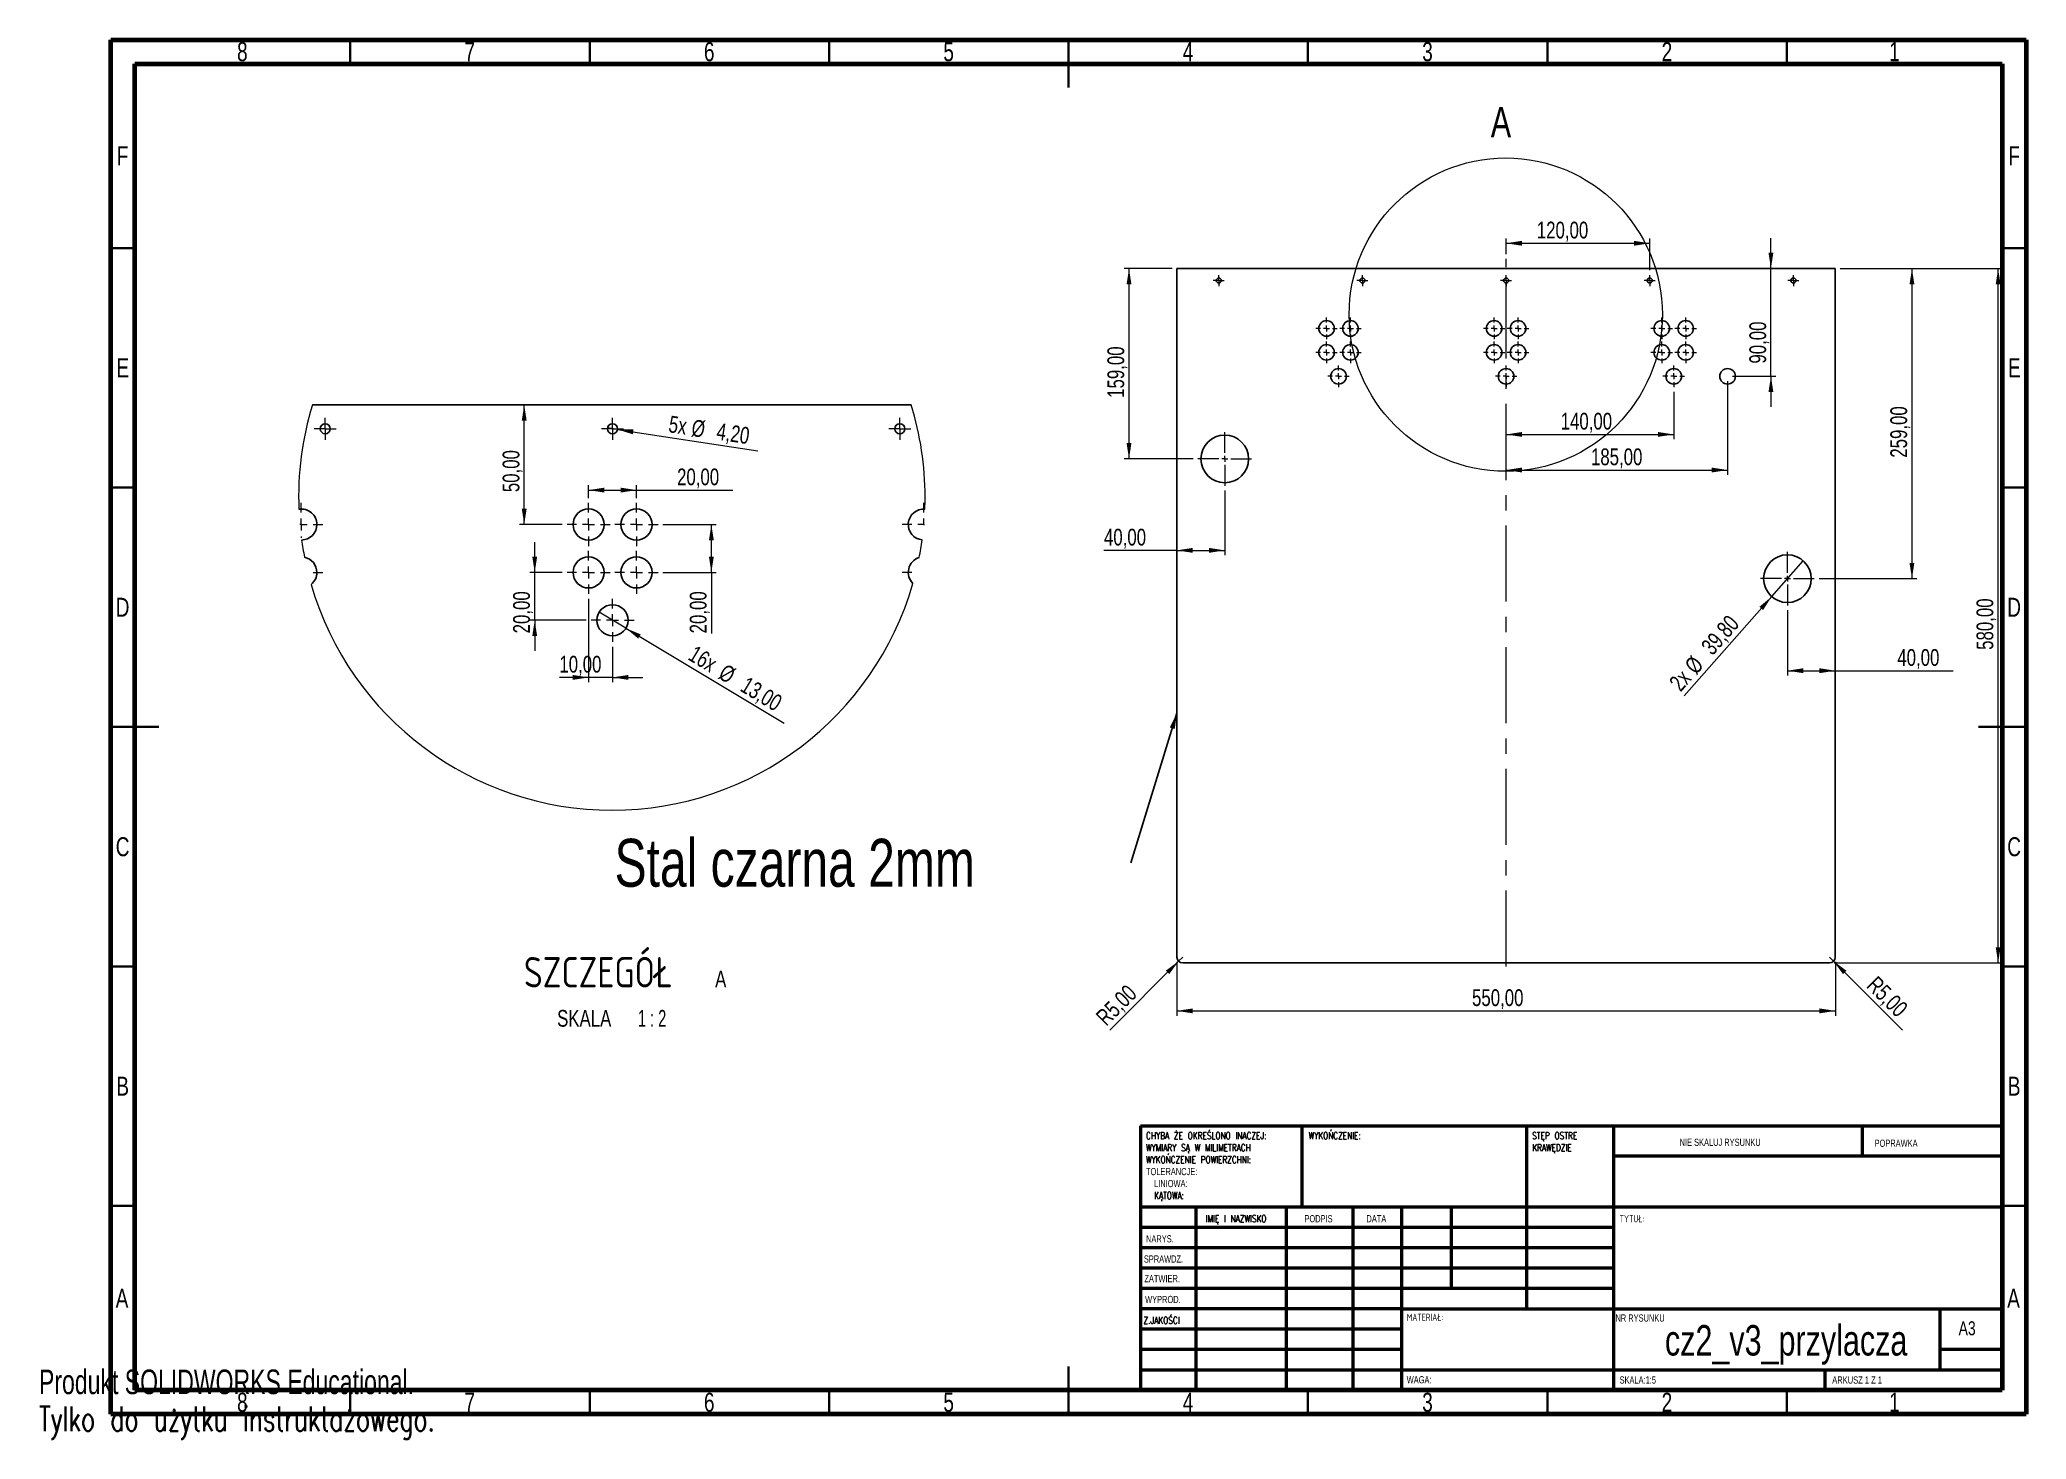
# Model space of a CAD drawing. Header units: millimetres. Extents: x 0 to 415, y 0 to 292.
import ezdxf

# ---------------------------------------------------------------- set-up
doc = ezdxf.new("R2010")
doc.units = ezdxf.units.MM
doc.linetypes.add('CENTERX2', pattern=[20.32, 12.7, -2.54, 2.54, -2.54])
doc.styles.add('SLDTEXTSTYLE0', font='TXT', dxfattribs={"width": 0.75})
doc.styles.add('SLDTEXTSTYLE1', font='TXT', dxfattribs={"width": 0.75, "bigfont": 'bigfont'})
doc.styles.add('SLDTEXTSTYLE2', font='TXT', dxfattribs={"width": 0.6875})
doc.styles.add('SLDTEXTSTYLE3', font='TXT', dxfattribs={"width": 0.65})
doc.styles.add('SLDTEXTSTYLE4', font='TXT', dxfattribs={"width": 0.7})
doc.styles.add('SLDTEXTSTYLE5', font='TXT', dxfattribs={"width": 0.7, "bigfont": 'bigfont'})
doc.dimstyles.new('SLDDIMSTYLE0', dxfattribs={"dimtxt": 3.5, "dimasz": 3.302, "dimexe": 0, "dimexo": 0.0625, "dimgap": 0.875, "dimtad": 1, "dimlfac": 4, "dimrnd": 1e-09, "dimzin": 12, "dimdsep": 46, "dimtxsty": 'SLDTEXTSTYLE0', "dimsah": 1, "dimcen": 0.09, "dimadec": 0, "dimazin": 3, "dimtfac": 1, "dimtofl": 0, "dimtmove": 0, "dimatfit": 3, "dimfxl": 1, "dimfrac": 2, "dimtolj": 1, "dimtzin": 12, "dimarcsym": 0})
doc.dimstyles.new('SLDDIMSTYLE1', dxfattribs={"dimtxt": 3.5, "dimasz": 3.302, "dimexe": 0, "dimexo": 0.0625, "dimgap": 0.875, "dimtad": 1, "dimlfac": 4, "dimrnd": 1e-09, "dimzin": 12, "dimdsep": 46, "dimtxsty": 'SLDTEXTSTYLE0', "dimsah": 1, "dimcen": 0, "dimadec": 0, "dimazin": 3, "dimtfac": 1, "dimtofl": 0, "dimtmove": 0, "dimatfit": 3, "dimfxl": 1, "dimfrac": 2, "dimtolj": 1, "dimtzin": 12, "dimarcsym": 0})
doc.dimstyles.new('SLDDIMSTYLE2', dxfattribs={"dimtxt": 3.5, "dimasz": 3.302, "dimexe": 0, "dimexo": 0.0625, "dimgap": 0.875, "dimtad": 1, "dimlfac": 4, "dimrnd": 1e-09, "dimzin": 12, "dimdsep": 46, "dimtxsty": 'SLDTEXTSTYLE0', "dimblk1": 'NONE', "dimsah": 1, "dimcen": 0, "dimadec": 0, "dimazin": 3, "dimtfac": 1, "dimtmove": 0, "dimatfit": 3, "dimldrblk": 'NONE', "dimfxl": 1, "dimfrac": 2, "dimtolj": 1, "dimtzin": 12, "dimarcsym": 0})
doc.dimstyles.new('SLDDIMSTYLE3', dxfattribs={"dimtxt": 3.5, "dimasz": 3.302, "dimexe": 0, "dimexo": 0.0625, "dimgap": 0.875, "dimtad": 1, "dimlfac": 4, "dimrnd": 1e-09, "dimzin": 12, "dimdsep": 46, "dimtxsty": 'SLDTEXTSTYLE0', "dimsah": 1, "dimcen": 0.09, "dimadec": 0, "dimazin": 3, "dimtfac": 1, "dimtmove": 0, "dimatfit": 0, "dimfxl": 1, "dimfrac": 2, "dimtolj": 1, "dimtzin": 12, "dimarcsym": 0})
doc.dimstyles.new('SLDDIMSTYLE4', dxfattribs={"dimtxt": 0.18, "dimasz": 3.302, "dimexe": 0, "dimexo": 0.0625, "dimgap": 0, "dimtad": 0, "dimtih": 1, "dimtoh": 1, "dimdec": 0, "dimrnd": 1e-09, "dimzin": 0, "dimdsep": 46, "dimtxsty": 'Standard', "dimsah": 1, "dimcen": 0.09, "dimadec": 0, "dimazin": 0, "dimtfac": 3.302, "dimtdec": 0, "dimtofl": 0, "dimtmove": 0, "dimatfit": 3, "dimfxl": 1, "dimfrac": 2, "dimtolj": 1, "dimtzin": 0, "dimarcsym": 0})
doc.dimstyles.new('SLDDIMSTYLE5', dxfattribs={"dimtxt": 3.5, "dimasz": 3.302, "dimexe": 0, "dimexo": 0.0625, "dimgap": 0.875, "dimtad": 1, "dimlfac": 2, "dimrnd": 1e-09, "dimzin": 12, "dimdsep": 46, "dimtxsty": 'SLDTEXTSTYLE0', "dimsah": 1, "dimcen": 0.09, "dimadec": 0, "dimazin": 3, "dimtfac": 1, "dimtofl": 0, "dimtmove": 0, "dimatfit": 3, "dimfxl": 1, "dimfrac": 2, "dimtolj": 1, "dimtzin": 12, "dimarcsym": 0})
doc.dimstyles.new('SLDDIMSTYLE6', dxfattribs={"dimtxt": 3.5, "dimasz": 3.302, "dimexe": 0, "dimexo": 0.0625, "dimgap": 0.875, "dimtad": 1, "dimlfac": 2, "dimrnd": 1e-09, "dimzin": 12, "dimdsep": 46, "dimtxsty": 'SLDTEXTSTYLE0', "dimsah": 1, "dimcen": 0.09, "dimadec": 0, "dimazin": 3, "dimtfac": 1, "dimtmove": 0, "dimatfit": 0, "dimfxl": 1, "dimfrac": 2, "dimtolj": 1, "dimtzin": 12, "dimarcsym": 0})
doc.dimstyles.new('SLDDIMSTYLE7', dxfattribs={"dimtxt": 3.5, "dimasz": 3.302, "dimexe": 0, "dimexo": 0.0625, "dimgap": 0.875, "dimtad": 1, "dimlfac": 2, "dimrnd": 1e-09, "dimzin": 12, "dimdsep": 46, "dimtxsty": 'SLDTEXTSTYLE0', "dimblk1": 'NONE', "dimsah": 1, "dimcen": 0, "dimadec": 0, "dimazin": 3, "dimtfac": 1, "dimtmove": 0, "dimatfit": 3, "dimldrblk": 'NONE', "dimfxl": 1, "dimfrac": 2, "dimtolj": 1, "dimtzin": 12, "dimarcsym": 0})

msp = doc.modelspace()

# ---------------------------------------------------------------- texts
at = {"color": 7, "linetype": 'Continuous', "lineweight": 0}
for s, insert, char_height, attachment_point, style in [('8', (42.46, 291.4843), 3.9687, 2, 'SLDTEXTSTYLE0'), ('7', (89.96, 291.4843), 3.9687, 2, 'SLDTEXTSTYLE0'), ('6', (139.96, 291.4843), 3.9687, 2, 'SLDTEXTSTYLE0'), ('5', (189.96, 291.4843), 3.9687, 2, 'SLDTEXTSTYLE0'), ('4', (239.96, 291.4843), 3.9687, 2, 'SLDTEXTSTYLE0'), ('3', (289.96, 291.4843), 3.9687, 2, 'SLDTEXTSTYLE0'), ('2', (339.96, 291.4843), 3.9687, 2, 'SLDTEXTSTYLE0'), ('1', (387.46, 291.4843), 3.9687, 2, 'SLDTEXTSTYLE0'), ('F', (17.4577, 269.7343), 3.9687, 2, 'SLDTEXTSTYLE0'), ('F', (412.4577, 269.7343), 3.9687, 2, 'SLDTEXTSTYLE0'), ('E', (17.5078, 225.4843), 3.9687, 2, 'SLDTEXTSTYLE0'), ('E', (412.5078, 225.4843), 3.9687, 2, 'SLDTEXTSTYLE0'), ('D', (17.4527, 175.4843), 3.9687, 2, 'SLDTEXTSTYLE0'), ('D', (412.4527, 175.4843), 3.9687, 2, 'SLDTEXTSTYLE0'), ('C', (17.4587, 125.4843), 3.9687, 2, 'SLDTEXTSTYLE0'), ('C', (412.4587, 125.4843), 3.9687, 2, 'SLDTEXTSTYLE0'), ('B', (17.4706, 75.4843), 3.9687, 2, 'SLDTEXTSTYLE0'), ('B', (412.4706, 75.4843), 3.9687, 2, 'SLDTEXTSTYLE0'), ('WYKOŃCZENIE:', (265.1233, 63.921), 1.5, 1, 'SLDTEXTSTYLE1'), ('NIE SKALUJ RYSUNKU', (342.6146, 62.533), 1.5, 1, 'SLDTEXTSTYLE0'), ('POPRAWKA', (383.3276, 62.3349), 1.5, 1, 'SLDTEXTSTYLE0'), ('IMIĘ I NAZWISKO', (243.6165, 46.5762), 1.5, 1, 'SLDTEXTSTYLE1'), ('PODPIS', (264.2679, 46.5762), 1.5, 1, 'SLDTEXTSTYLE0'), ('DATA', (277.2147, 46.5762), 1.5, 1, 'SLDTEXTSTYLE0'), ('TYTUŁ:', (330.0789, 46.5762), 1.5, 1, 'SLDTEXTSTYLE1'), ('NARYS.', (231.1818, 42.3848), 1.5, 1, 'SLDTEXTSTYLE0'), ('SPRAWDZ.', (230.7352, 38.1619), 1.5, 1, 'SLDTEXTSTYLE0'), ('ZATWIER.', (230.8389, 34.0659), 1.5, 1, 'SLDTEXTSTYLE0'), ('A', (17.3397, 31.1943), 3.9687, 2, 'SLDTEXTSTYLE0'), ('WYPROD.', (230.99, 29.7158), 1.5, 1, 'SLDTEXTSTYLE0'), ('A', (412.3397, 31.1943), 3.9687, 2, 'SLDTEXTSTYLE0'), ('Z.JAKOŚCI', (230.669, 25.3496), 1.5, 1, 'SLDTEXTSTYLE1'), ('MATERIAŁ:', (285.6459, 25.9861), 1.5, 1, 'SLDTEXTSTYLE1'), ('NR RYSUNKU', (329.2092, 25.8428), 1.5, 1, 'SLDTEXTSTYLE0'), ('cz2_v3_przylacza', (364.8549, 23.6069), 6.35, 2, 'SLDTEXTSTYLE0'), ('A3', (400.8712, 24.4064), 2.91042, 1, 'SLDTEXTSTYLE0'), ('WAGA:', (285.6178, 12.9493), 1.4986, 1, 'SLDTEXTSTYLE0'), ('SKALA:1:5', (330.074, 12.9001), 1.5, 1, 'SLDTEXTSTYLE0'), ('ARKUSZ 1 Z 1', (374.4783, 12.9001), 1.5, 1, 'SLDTEXTSTYLE2'), ('8', (42.46, 9.4843), 3.9687, 2, 'SLDTEXTSTYLE0'), ('7', (89.96, 9.4843), 3.9687, 2, 'SLDTEXTSTYLE0'), ('6', (139.96, 9.4843), 3.9687, 2, 'SLDTEXTSTYLE0'), ('5', (189.96, 9.4843), 3.9687, 2, 'SLDTEXTSTYLE0'), ('4', (239.96, 9.4843), 3.9687, 2, 'SLDTEXTSTYLE0'), ('3', (289.96, 9.4843), 3.9687, 2, 'SLDTEXTSTYLE0'), ('2', (339.96, 9.4843), 3.9687, 2, 'SLDTEXTSTYLE0'), ('1', (387.46, 9.4843), 3.9687, 2, 'SLDTEXTSTYLE0')]:
    msp.add_mtext(s, dxfattribs=dict(at, insert=insert, char_height=char_height, attachment_point=attachment_point, style=style))
at = {"color": 7, "linetype": 'Continuous', "lineweight": 18, "insert": (303.1735, 277.9875), "char_height": 6.35, "attachment_point": 1, "style": 'SLDTEXTSTYLE0'}
msp.add_mtext('A', dxfattribs=at)
at = {"color": 7, "linetype": 'Continuous', "char_height": 5.1381, "attachment_point": 1}
for s, insert, style in [('Produkt SOLIDWORKS Educational.', (0, 14.3305), 'SLDTEXTSTYLE4'), ('Tylko do użytku instruktażowego.', (0, 6.6234), 'SLDTEXTSTYLE5')]:
    msp.add_mtext(s, dxfattribs=dict(at, insert=insert, style=style))

# ---------------------------------------------------------------- blocks, each defined once
blk = doc.blocks.new('SW_NOTE_0')
at = {"color": 0, "linetype": 'Continuous', "lineweight": 0, "char_height": 1.5, "attachment_point": 1}
for s, insert, style in [('CHYBA ŻE OKREŚLONO INACZEJ:', (0, 1.93), 'SLDTEXTSTYLE1'), ('WYMIARY SĄ W MILIMETRACH', (0, -0.57), 'SLDTEXTSTYLE1'), ('WYKOŃCZENIE POWIERZCHNI:', (0, -3.07), 'SLDTEXTSTYLE1'), ('TOLERANCJE:', (0, -5.57), 'SLDTEXTSTYLE0'), ('LINIOWA:', (1.69, -8.07), 'SLDTEXTSTYLE0'), ('KĄTOWA:', (1.69, -10.57), 'SLDTEXTSTYLE1')]:
    blk.add_mtext(s, dxfattribs=dict(at, insert=insert, style=style))
blk = doc.blocks.new('SW_NOTE_0_1')
at = {"color": 0, "linetype": 'Continuous', "lineweight": 0, "char_height": 1.5, "attachment_point": 1, "style": 'SLDTEXTSTYLE1'}
for s, insert in [('STĘP OSTRE', (0, 1.93)), ('KRAWĘDZIE', (0, -0.57))]:
    blk.add_mtext(s, dxfattribs=dict(at, insert=insert))
blk = doc.blocks.new('_D')
at = {"color": 7, "linetype": 'Continuous', "lineweight": 0}
for p, q in [((237.63, 99.47), (237.63, 88.22)), ((375.13, 99.47), (375.13, 88.22)), ((237.63, 89.22), (375.13, 89.22))]:
    blk.add_line(p, q, dxfattribs=at)
at = {"color": 7, "linetype": 'Continuous', "lineweight": 18}
for points in [[(237.63, 89.22), (240.93, 88.71), (240.93, 89.73)], [(375.13, 89.22), (371.82, 89.73), (371.82, 88.71)]]:
    blk.add_solid(points, dxfattribs=at)
at = {"color": 7, "linetype": 'Continuous', "lineweight": 18, "insert": (299.26, 93.73), "char_height": 3.5, "attachment_point": 1, "style": 'SLDTEXTSTYLE0'}
blk.add_mtext('550,00', dxfattribs=at)
blk = doc.blocks.new('_D_1')
at = {"color": 7, "linetype": 'Continuous', "lineweight": 0}
for p, q in [((376.13, 244.22), (410.13, 244.22)), ((409.13, 99.22), (409.13, 244.22)), ((374.88, 99.22), (410.13, 99.22))]:
    blk.add_line(p, q, dxfattribs=at)
at = {"color": 7, "linetype": 'Continuous', "lineweight": 18}
for points in [[(409.13, 244.22), (408.62, 240.92), (409.63, 240.92)], [(409.13, 99.22), (409.63, 102.52), (408.62, 102.52)]]:
    blk.add_solid(points, dxfattribs=at)
at = {"color": 7, "linetype": 'Continuous', "lineweight": 18, "insert": (404.61, 164.61), "char_height": 3.5, "attachment_point": 1, "rotation": 90, "style": 'SLDTEXTSTYLE0'}
blk.add_mtext('580,00', dxfattribs=at)
blk = doc.blocks.new('_D_2')
at = {"color": 7, "linetype": 'Continuous', "lineweight": 0}
for q in [(223.59, 85.19), (238.88, 100.47)]:
    blk.add_line((237.99, 99.59), q, dxfattribs=at)
at = {"color": 7, "linetype": 'Continuous', "lineweight": 18}
blk.add_solid([(237.99, 99.59), (235.3, 97.61), (236.02, 96.89)], dxfattribs=at)
at = {"color": 7, "linetype": 'Continuous', "lineweight": 18, "insert": (220.43, 88.35), "char_height": 3.5, "attachment_point": 1, "rotation": 45, "style": 'SLDTEXTSTYLE0'}
blk.add_mtext('R5,00', dxfattribs=at)
blk = doc.blocks.new('_D_3')
at = {"color": 7, "linetype": 'Continuous', "lineweight": 0}
for q in [(373.88, 100.47), (389.16, 85.19)]:
    blk.add_line((374.76, 99.59), q, dxfattribs=at)
at = {"color": 7, "linetype": 'Continuous', "lineweight": 18}
blk.add_solid([(374.76, 99.59), (376.74, 96.89), (377.45, 97.61)], dxfattribs=at)
at = {"color": 7, "linetype": 'Continuous', "lineweight": 18, "insert": (383.92, 96.75), "char_height": 3.5, "attachment_point": 1, "rotation": 315, "style": 'SLDTEXTSTYLE0'}
blk.add_mtext('R5,00', dxfattribs=at)
blk = doc.blocks.new('_D_4')
at = {"color": 7, "linetype": 'Continuous', "lineweight": 0}
for p, q in [((365.13, 172.87), (365.13, 159.25)), ((365.13, 160.25), (375.13, 160.25)), ((375.13, 160.25), (399.71, 160.25))]:
    blk.add_line(p, q, dxfattribs=at)
at = {"color": 7, "linetype": 'Continuous', "lineweight": 18}
for points in [[(365.13, 160.25), (368.43, 159.74), (368.43, 160.76)], [(375.13, 160.25), (371.82, 160.76), (371.82, 159.74)]]:
    blk.add_solid(points, dxfattribs=at)
at = {"color": 7, "linetype": 'Continuous', "lineweight": 18, "insert": (388.07, 164.76), "char_height": 3.5, "attachment_point": 1, "style": 'SLDTEXTSTYLE0'}
blk.add_mtext('40,00', dxfattribs=at)
blk = doc.blocks.new('_D_5')
at = {"color": 7, "linetype": 'Continuous', "lineweight": 0}
for p, q in [((247.63, 197.87), (247.63, 184.38)), ((237.63, 185.38), (222.4, 185.38)), ((237.63, 185.38), (247.63, 185.38))]:
    blk.add_line(p, q, dxfattribs=at)
at = {"color": 7, "linetype": 'Continuous', "lineweight": 18}
for points in [[(237.63, 185.38), (240.93, 184.87), (240.93, 185.89)], [(247.63, 185.38), (244.32, 185.89), (244.32, 184.87)]]:
    blk.add_solid(points, dxfattribs=at)
at = {"color": 7, "linetype": 'Continuous', "lineweight": 18, "insert": (222.4, 189.89), "char_height": 3.5, "attachment_point": 1, "style": 'SLDTEXTSTYLE0'}
blk.add_mtext('40,00', dxfattribs=at)
blk = doc.blocks.new('_D_6')
at = {"color": 7, "linetype": 'Continuous', "lineweight": 0}
for q in [(368.41, 183.2), (343.59, 154.99)]:
    blk.add_line((361.84, 175.73), q, dxfattribs=at)
at = {"color": 7, "linetype": 'Continuous', "lineweight": 18}
blk.add_solid([(361.84, 175.73), (359.28, 173.59), (360.04, 172.92)], dxfattribs=at)
at = {"color": 7, "linetype": 'Continuous', "lineweight": 18, "char_height": 3.5, "attachment_point": 1, "rotation": 48.6509, "style": 'SLDTEXTSTYLE0'}
for s, insert in [('39,80', (346.85, 165.58)), ('%%c', (343.41, 161.58)), ('2x', (340.18, 158))]:
    blk.add_mtext(s, dxfattribs=dict(at, insert=insert))
blk = doc.blocks.new('_None')
blk = doc.blocks.new('_D_7')
at = {"color": 7, "linetype": 'Continuous', "lineweight": 0}
for p, q in [((341.38, 218.47), (341.38, 208.58)), ((306.38, 209.58), (341.38, 209.58))]:
    blk.add_line(p, q, dxfattribs=at)
at = {"color": 7, "linetype": 'Continuous', "lineweight": 18}
for points in [[(306.38, 209.58), (309.68, 209.08), (309.68, 210.09)], [(341.38, 209.58), (338.07, 210.09), (338.07, 209.08)]]:
    blk.add_solid(points, dxfattribs=at)
at = {"color": 7, "linetype": 'Continuous', "lineweight": 18, "insert": (317.77, 214.1), "char_height": 3.5, "attachment_point": 1, "style": 'SLDTEXTSTYLE0'}
blk.add_mtext('140,00', dxfattribs=at)
blk = doc.blocks.new('_D_8')
at = {"color": 7, "linetype": 'Continuous', "lineweight": 0}
for p, q in [((306.38, 247.22), (306.38, 250.5)), ((306.38, 249.5), (336.38, 249.5)), ((336.38, 243.87), (336.38, 250.5))]:
    blk.add_line(p, q, dxfattribs=at)
at = {"color": 7, "linetype": 'Continuous', "lineweight": 18}
for points in [[(306.38, 249.5), (309.68, 248.99), (309.68, 250.01)], [(336.38, 249.5), (333.07, 250.01), (333.07, 248.99)]]:
    blk.add_solid(points, dxfattribs=at)
at = {"color": 7, "linetype": 'Continuous', "lineweight": 18, "insert": (312.79, 254.01), "char_height": 3.5, "attachment_point": 1, "style": 'SLDTEXTSTYLE0'}
blk.add_mtext('120,00', dxfattribs=at)
blk = doc.blocks.new('_D_9')
at = {"color": 7, "linetype": 'Continuous', "lineweight": 0}
for p, q in [((236.63, 244.22), (226.63, 244.22)), ((227.63, 204.47), (227.63, 244.22)), ((241.03, 204.47), (226.63, 204.47))]:
    blk.add_line(p, q, dxfattribs=at)
at = {"color": 7, "linetype": 'Continuous', "lineweight": 18}
for points in [[(227.63, 244.22), (227.12, 240.92), (228.13, 240.92)], [(227.63, 204.47), (228.13, 207.77), (227.12, 207.77)]]:
    blk.add_solid(points, dxfattribs=at)
at = {"color": 7, "linetype": 'Continuous', "lineweight": 18, "insert": (223.11, 217.23), "char_height": 3.5, "attachment_point": 1, "rotation": 90, "style": 'SLDTEXTSTYLE0'}
blk.add_mtext('159,00', dxfattribs=at)
blk = doc.blocks.new('_D_10')
at = {"color": 7, "linetype": 'Continuous', "lineweight": 0}
for p, q in [((376.13, 244.22), (392.13, 244.22)), ((391.13, 244.22), (391.13, 179.47)), ((371.73, 179.47), (392.13, 179.47))]:
    blk.add_line(p, q, dxfattribs=at)
at = {"color": 7, "linetype": 'Continuous', "lineweight": 18}
for points in [[(391.13, 244.22), (390.62, 240.92), (391.63, 240.92)], [(391.13, 179.47), (391.63, 182.77), (390.62, 182.77)]]:
    blk.add_solid(points, dxfattribs=at)
at = {"color": 7, "linetype": 'Continuous', "lineweight": 18, "insert": (386.61, 204.73), "char_height": 3.5, "attachment_point": 1, "rotation": 90, "style": 'SLDTEXTSTYLE0'}
blk.add_mtext('259,00', dxfattribs=at)
blk = doc.blocks.new('_D_11')
at = {"color": 7, "linetype": 'Continuous', "lineweight": 0}
for p, q in [((352.63, 220.72), (352.63, 201.15)), ((306.38, 202.15), (352.63, 202.15))]:
    blk.add_line(p, q, dxfattribs=at)
at = {"color": 7, "linetype": 'Continuous', "lineweight": 18}
for points in [[(306.38, 202.15), (309.68, 201.64), (309.68, 202.66)], [(352.63, 202.15), (349.32, 202.66), (349.32, 201.64)]]:
    blk.add_solid(points, dxfattribs=at)
at = {"color": 7, "linetype": 'Continuous', "lineweight": 18, "insert": (324.1, 206.66), "char_height": 3.5, "attachment_point": 1, "style": 'SLDTEXTSTYLE0'}
blk.add_mtext('185,00', dxfattribs=at)
blk = doc.blocks.new('_D_12')
at = {"color": 7, "linetype": 'Continuous', "lineweight": 0}
for p, q in [((361.68, 244.22), (361.68, 250.57)), ((361.68, 221.72), (361.68, 244.22)), ((353.63, 221.72), (362.68, 221.72)), ((361.68, 221.72), (361.68, 215.37))]:
    blk.add_line(p, q, dxfattribs=at)
at = {"color": 7, "linetype": 'Continuous', "lineweight": 18}
for points in [[(361.68, 244.22), (362.19, 247.52), (361.17, 247.52)], [(361.68, 221.72), (361.17, 218.42), (362.19, 218.42)]]:
    blk.add_solid(points, dxfattribs=at)
at = {"color": 7, "linetype": 'Continuous', "lineweight": 18, "insert": (357.17, 224.38), "char_height": 3.5, "attachment_point": 1, "rotation": 90, "style": 'SLDTEXTSTYLE0'}
blk.add_mtext('90,00', dxfattribs=at)
blk = doc.blocks.new('SW_NOTE_0_2')
at = {"color": 0, "linetype": 'Continuous', "lineweight": 0, "insert": (-107.83, 5.03), "char_height": 10, "attachment_point": 1, "style": 'SLDTEXTSTYLE0'}
blk.add_mtext('Stal czarna 2mm', dxfattribs=at)
blk = doc.blocks.new('SW_CENTERMARKSYMBOL_0')
at = {"color": 0, "linetype": 'Continuous', "lineweight": 18}
for p, q in [((0, 1.25), (0, 5.6)), ((-1.25, 0), (-5.6, 0)), ((0, 0), (-0.625, 0)), ((0, 0), (0, 0.625)), ((0, 0), (0, -0.625)), ((0, 0), (0.625, 0)), ((1.25, 0), (5.6, 0)), ((0, -1.25), (0, -5.6))]:
    blk.add_line(p, q, dxfattribs=at)
blk = doc.blocks.new('SW_CENTERMARKSYMBOL_1')
at = {"color": 0, "linetype": 'Continuous', "lineweight": 18}
for p, q in [((0, 1.25), (0, 5.6)), ((-1.25, 0), (-5.6, 0)), ((0, 0), (-0.625, 0)), ((0, 0), (0, 0.625)), ((0, 0), (0, -0.625)), ((0, 0), (0.625, 0)), ((1.25, 0), (5.6, 0)), ((0, -1.25), (0, -5.6))]:
    blk.add_line(p, q, dxfattribs=at)
blk = doc.blocks.new('SW_CENTERMARKSYMBOL_2')
at = {"color": 0, "linetype": 'Continuous', "lineweight": 18}
for p, q in [((-0.625, 0), (-1.15, 0)), ((0, 0), (-0.625, 0)), ((0, 0.625), (0, 1.15)), ((0, 0), (0, 0.625)), ((0, 0), (0, -0.625)), ((0, 0), (0.625, 0)), ((0.625, 0), (1.15, 0)), ((0, -0.625), (0, -1.15))]:
    blk.add_line(p, q, dxfattribs=at)
blk = doc.blocks.new('SW_CENTERMARKSYMBOL_3')
at = {"color": 0, "linetype": 'Continuous', "lineweight": 18}
for p, q in [((-0.625, 0), (-1.15, 0)), ((0, 0), (-0.625, 0)), ((0, 0.625), (0, 1.15)), ((0, 0), (0, 0.625)), ((0, 0), (0, -0.625)), ((0, 0), (0.625, 0)), ((0.625, 0), (1.15, 0)), ((0, -0.625), (0, -1.15))]:
    blk.add_line(p, q, dxfattribs=at)
blk = doc.blocks.new('SW_CENTERMARKSYMBOL_4')
at = {"color": 0, "linetype": 'Continuous', "lineweight": 18}
for p, q in [((-0.625, 0), (-1.15, 0)), ((0, 0), (-0.625, 0)), ((0, 0.625), (0, 1.15)), ((0, 0), (0, 0.625)), ((0, 0), (0, -0.625)), ((0, 0), (0.625, 0)), ((0.625, 0), (1.15, 0)), ((0, -0.625), (0, -1.15))]:
    blk.add_line(p, q, dxfattribs=at)
blk = doc.blocks.new('SW_CENTERMARKSYMBOL_5')
at = {"color": 0, "linetype": 'Continuous', "lineweight": 18}
for p, q in [((-0.625, 0), (-1.15, 0)), ((0, 0), (-0.625, 0)), ((0, 0.625), (0, 1.15)), ((0, 0), (0, 0.625)), ((0, 0), (0, -0.625)), ((0, 0), (0.625, 0)), ((0.625, 0), (1.15, 0)), ((0, -0.625), (0, -1.15))]:
    blk.add_line(p, q, dxfattribs=at)
blk = doc.blocks.new('SW_CENTERMARKSYMBOL_6')
at = {"color": 0, "linetype": 'Continuous', "lineweight": 18}
for p, q in [((-0.625, 0), (-1.15, 0)), ((0, 0), (-0.625, 0)), ((0, 0.625), (0, 1.15)), ((0, 0), (0, 0.625)), ((0, 0), (0, -0.625)), ((0, 0), (0.625, 0)), ((0.625, 0), (1.15, 0)), ((0, -0.625), (0, -1.15))]:
    blk.add_line(p, q, dxfattribs=at)
blk = doc.blocks.new('SW_CENTERMARKSYMBOL_7')
at = {"color": 0, "linetype": 'Continuous', "lineweight": 18}
for p, q in [((-1.25, 0), (-2.25, 0)), ((0, 0), (-0.625, 0)), ((0, 1.25), (0, 2.25)), ((0, 0), (0, 0.625)), ((0, 0), (0, -0.625)), ((0, 0), (0.625, 0)), ((1.25, 0), (2.25, 0)), ((0, -1.25), (0, -2.25))]:
    blk.add_line(p, q, dxfattribs=at)
blk = doc.blocks.new('SW_CENTERMARKSYMBOL_8')
at = {"color": 0, "linetype": 'Continuous', "lineweight": 18}
for p, q in [((-1.25, 0), (-2.25, 0)), ((0, 0), (-0.625, 0)), ((0, 1.25), (0, 2.25)), ((0, 0), (0, 0.625)), ((0, 0), (0, -0.625)), ((0, 0), (0.625, 0)), ((1.25, 0), (2.25, 0)), ((0, -1.25), (0, -2.25))]:
    blk.add_line(p, q, dxfattribs=at)
blk = doc.blocks.new('SW_CENTERMARKSYMBOL_9')
at = {"color": 0, "linetype": 'Continuous', "lineweight": 18}
for p, q in [((-1.25, 0), (-2.25, 0)), ((0, 0), (-0.625, 0)), ((0, 1.25), (0, 2.25)), ((0, 0), (0, 0.625)), ((0, 0), (0, -0.625)), ((0, 0), (0.625, 0)), ((1.25, 0), (2.25, 0)), ((0, -1.25), (0, -2.25))]:
    blk.add_line(p, q, dxfattribs=at)
blk = doc.blocks.new('SW_CENTERMARKSYMBOL_10')
at = {"color": 0, "linetype": 'Continuous', "lineweight": 18}
for p, q in [((-1.25, 0), (-2.25, 0)), ((0, 0), (-0.625, 0)), ((0, 1.25), (0, 2.25)), ((0, 0), (0, 0.625)), ((0, 0), (0, -0.625)), ((0, 0), (0.625, 0)), ((1.25, 0), (2.25, 0)), ((0, -1.25), (0, -2.25))]:
    blk.add_line(p, q, dxfattribs=at)
blk = doc.blocks.new('SW_CENTERMARKSYMBOL_11')
at = {"color": 0, "linetype": 'Continuous', "lineweight": 18}
for p, q in [((-1.25, 0), (-2.25, 0)), ((0, 0), (-0.625, 0)), ((0, 1.25), (0, 2.25)), ((0, 0), (0, 0.625)), ((0, 0), (0, -0.625)), ((0, 0), (0.625, 0)), ((1.25, 0), (2.25, 0)), ((0, -1.25), (0, -2.25))]:
    blk.add_line(p, q, dxfattribs=at)
blk = doc.blocks.new('SW_CENTERMARKSYMBOL_12')
at = {"color": 0, "linetype": 'Continuous', "lineweight": 18}
for p, q in [((-1.25, 0), (-2.25, 0)), ((0, 0), (-0.625, 0)), ((0, 1.25), (0, 2.25)), ((0, 0), (0, 0.625)), ((0, 0), (0, -0.625)), ((0, 0), (0.625, 0)), ((1.25, 0), (2.25, 0)), ((0, -1.25), (0, -2.25))]:
    blk.add_line(p, q, dxfattribs=at)
blk = doc.blocks.new('SW_CENTERMARKSYMBOL_13')
at = {"color": 0, "linetype": 'Continuous', "lineweight": 18}
for p, q in [((-1.25, 0), (-2.25, 0)), ((0, 0), (-0.625, 0)), ((0, 1.25), (0, 2.25)), ((0, 0), (0, 0.625)), ((0, 0), (0, -0.625)), ((0, 0), (0.625, 0)), ((1.25, 0), (2.25, 0)), ((0, -1.25), (0, -2.25))]:
    blk.add_line(p, q, dxfattribs=at)
blk = doc.blocks.new('SW_CENTERMARKSYMBOL_14')
at = {"color": 0, "linetype": 'Continuous', "lineweight": 18}
for p, q in [((-1.25, 0), (-2.25, 0)), ((0, 0), (-0.625, 0)), ((0, 1.25), (0, 2.25)), ((0, 0), (0, 0.625)), ((0, 0), (0, -0.625)), ((0, 0), (0.625, 0)), ((1.25, 0), (2.25, 0)), ((0, -1.25), (0, -2.25))]:
    blk.add_line(p, q, dxfattribs=at)
blk = doc.blocks.new('SW_CENTERMARKSYMBOL_15')
at = {"color": 0, "linetype": 'Continuous', "lineweight": 18}
for p, q in [((-1.25, 0), (-2.25, 0)), ((0, 0), (-0.625, 0)), ((0, 1.25), (0, 2.25)), ((0, 0), (0, 0.625)), ((0, 0), (0, -0.625)), ((0, 0), (0.625, 0)), ((1.25, 0), (2.25, 0)), ((0, -1.25), (0, -2.25))]:
    blk.add_line(p, q, dxfattribs=at)
blk = doc.blocks.new('SW_CENTERMARKSYMBOL_16')
at = {"color": 0, "linetype": 'Continuous', "lineweight": 18}
for p, q in [((-1.25, 0), (-2.25, 0)), ((0, 0), (-0.625, 0)), ((0, 1.25), (0, 2.25)), ((0, 0), (0, 0.625)), ((0, 0), (0, -0.625)), ((0, 0), (0.625, 0)), ((1.25, 0), (2.25, 0)), ((0, -1.25), (0, -2.25))]:
    blk.add_line(p, q, dxfattribs=at)
blk = doc.blocks.new('SW_CENTERMARKSYMBOL_17')
at = {"color": 0, "linetype": 'Continuous', "lineweight": 18}
for p, q in [((-1.25, 0), (-2.25, 0)), ((0, 0), (-0.625, 0)), ((0, 1.25), (0, 2.25)), ((0, 0), (0, 0.625)), ((0, 0), (0, -0.625)), ((0, 0), (0.625, 0)), ((1.25, 0), (2.25, 0)), ((0, -1.25), (0, -2.25))]:
    blk.add_line(p, q, dxfattribs=at)
blk = doc.blocks.new('SW_CENTERMARKSYMBOL_18')
at = {"color": 0, "linetype": 'Continuous', "lineweight": 18}
for p, q in [((-1.25, 0), (-2.25, 0)), ((0, 0), (-0.625, 0)), ((0, 1.25), (0, 2.25)), ((0, 0), (0, 0.625)), ((0, 0), (0, -0.625)), ((0, 0), (0.625, 0)), ((1.25, 0), (2.25, 0)), ((0, -1.25), (0, -2.25))]:
    blk.add_line(p, q, dxfattribs=at)
blk = doc.blocks.new('SW_CENTERMARKSYMBOL_19')
at = {"color": 0, "linetype": 'Continuous', "lineweight": 18}
for p, q in [((-1.25, 0), (-2.25, 0)), ((0, 0), (-0.625, 0)), ((0, 1.25), (0, 2.25)), ((0, 0), (0, 0.625)), ((0, 0), (0, -0.625)), ((0, 0), (0.625, 0)), ((1.25, 0), (2.25, 0)), ((0, -1.25), (0, -2.25))]:
    blk.add_line(p, q, dxfattribs=at)
blk = doc.blocks.new('SW_CENTERMARKSYMBOL_20')
at = {"color": 0, "linetype": 'Continuous', "lineweight": 18}
for p, q in [((-1.25, 0), (-2.25, 0)), ((0, 0), (-0.625, 0)), ((0, 1.25), (0, 2.25)), ((0, 0), (0, 0.625)), ((0, 0), (0, -0.625)), ((0, 0), (0.625, 0)), ((1.25, 0), (2.25, 0)), ((0, -1.25), (0, -2.25))]:
    blk.add_line(p, q, dxfattribs=at)
blk = doc.blocks.new('SW_CENTERMARKSYMBOL_21')
at = {"color": 0, "linetype": 'Continuous', "lineweight": 18}
for p, q in [((-1.25, 0), (-2.25, 0)), ((0, 0), (-0.625, 0)), ((0, 1.25), (0, 2.25)), ((0, 0), (0, 0.625)), ((0, 0), (0, -0.625)), ((0, 0), (0.625, 0)), ((1.25, 0), (2.25, 0)), ((0, -1.25), (0, -2.25))]:
    blk.add_line(p, q, dxfattribs=at)
blk = doc.blocks.new('_D_13')
at = {"color": 7, "linetype": 'Continuous', "lineweight": 0}
for p, q in [((114.78, 196.27), (114.78, 198.96)), ((114.78, 197.96), (124.78, 197.96)), ((124.78, 196.27), (124.78, 198.96)), ((124.78, 197.96), (144.88, 197.96))]:
    blk.add_line(p, q, dxfattribs=at)
at = {"color": 7, "linetype": 'Continuous', "lineweight": 18}
for points in [[(114.78, 197.96), (118.08, 197.45), (118.08, 198.47)], [(124.78, 197.96), (121.47, 198.47), (121.47, 197.45)]]:
    blk.add_solid(points, dxfattribs=at)
at = {"color": 7, "linetype": 'Continuous', "lineweight": 18, "insert": (133.25, 202.47), "char_height": 3.5, "attachment_point": 1, "style": 'SLDTEXTSTYLE0'}
blk.add_mtext('20,00', dxfattribs=at)
blk = doc.blocks.new('_D_14')
at = {"color": 7, "linetype": 'Continuous', "lineweight": 0}
for p, q in [((101.33, 190.77), (101.33, 215.77)), ((109.28, 190.77), (100.33, 190.77))]:
    blk.add_line(p, q, dxfattribs=at)
at = {"color": 7, "linetype": 'Continuous', "lineweight": 18}
for points in [[(101.33, 215.77), (100.82, 212.47), (101.84, 212.47)], [(101.33, 190.77), (101.84, 194.07), (100.82, 194.07)]]:
    blk.add_solid(points, dxfattribs=at)
at = {"color": 7, "linetype": 'Continuous', "lineweight": 18, "insert": (96.82, 197.53), "char_height": 3.5, "attachment_point": 1, "rotation": 90, "style": 'SLDTEXTSTYLE0'}
blk.add_mtext('50,00', dxfattribs=at)
blk = doc.blocks.new('_D_15')
at = {"color": 7, "linetype": 'Continuous', "lineweight": 0}
for p, q in [((130.28, 190.77), (141.41, 190.77)), ((140.41, 180.77), (140.41, 190.77)), ((130.28, 180.77), (141.41, 180.77)), ((140.41, 180.77), (140.41, 168.05))]:
    blk.add_line(p, q, dxfattribs=at)
at = {"color": 7, "linetype": 'Continuous', "lineweight": 18}
for points in [[(140.41, 190.77), (139.9, 187.47), (140.92, 187.47)], [(140.41, 180.77), (140.92, 184.07), (139.9, 184.07)]]:
    blk.add_solid(points, dxfattribs=at)
at = {"color": 7, "linetype": 'Continuous', "lineweight": 18, "insert": (135.9, 168.05), "char_height": 3.5, "attachment_point": 1, "rotation": 90, "style": 'SLDTEXTSTYLE0'}
blk.add_mtext('20,00', dxfattribs=at)
blk = doc.blocks.new('_D_16')
at = {"color": 7, "linetype": 'Continuous', "lineweight": 0}
for p, q in [((103.52, 180.77), (103.52, 187.12)), ((109.28, 180.77), (102.52, 180.77)), ((103.52, 170.77), (103.52, 180.77)), ((114.28, 170.77), (102.52, 170.77)), ((103.52, 170.77), (103.52, 164.42))]:
    blk.add_line(p, q, dxfattribs=at)
at = {"color": 7, "linetype": 'Continuous', "lineweight": 18}
for points in [[(103.52, 180.77), (104.03, 184.07), (103.01, 184.07)], [(103.52, 170.77), (103.01, 167.47), (104.03, 167.47)]]:
    blk.add_solid(points, dxfattribs=at)
at = {"color": 7, "linetype": 'Continuous', "lineweight": 18, "insert": (99.01, 168.05), "char_height": 3.5, "attachment_point": 1, "rotation": 90, "style": 'SLDTEXTSTYLE0'}
blk.add_mtext('20,00', dxfattribs=at)
blk = doc.blocks.new('_D_17')
at = {"color": 7, "linetype": 'Continuous', "lineweight": 0}
for p, q in [((114.78, 175.27), (114.78, 157.85)), ((119.78, 165.27), (119.78, 157.85)), ((114.78, 158.85), (108.67, 158.85)), ((119.78, 158.85), (114.78, 158.85)), ((119.78, 158.85), (126.13, 158.85))]:
    blk.add_line(p, q, dxfattribs=at)
at = {"color": 7, "linetype": 'Continuous', "lineweight": 18}
for points in [[(114.78, 158.85), (111.47, 159.36), (111.47, 158.34)], [(119.78, 158.85), (123.08, 158.34), (123.08, 159.36)]]:
    blk.add_solid(points, dxfattribs=at)
at = {"color": 7, "linetype": 'Continuous', "lineweight": 18, "insert": (108.67, 163.36), "char_height": 3.5, "attachment_point": 1, "style": 'SLDTEXTSTYLE0'}
blk.add_mtext('10,00', dxfattribs=at)
blk = doc.blocks.new('_D_18')
at = {"color": 7, "linetype": 'Continuous', "lineweight": 0}
for q in [(118.74, 210.93), (150.11, 206.18)]:
    blk.add_line((120.81, 210.62), q, dxfattribs=at)
at = {"color": 7, "linetype": 'Continuous', "lineweight": 18}
blk.add_solid([(120.81, 210.62), (124, 209.62), (124.15, 210.62)], dxfattribs=at)
at = {"color": 7, "linetype": 'Continuous', "lineweight": 18, "char_height": 3.5, "attachment_point": 1, "rotation": 351.3842, "style": 'SLDTEXTSTYLE0'}
for s, insert in [('5x', (131.85, 213.54)), ('%%c', (136.61, 212.76)), ('4,20', (141.84, 212.02))]:
    blk.add_mtext(s, dxfattribs=dict(at, insert=insert))
blk = doc.blocks.new('_D_19')
at = {"color": 7, "linetype": 'Continuous', "lineweight": 0}
for q in [(116.99, 172.44), (155.64, 149.28)]:
    blk.add_line((122.56, 169.1), q, dxfattribs=at)
at = {"color": 7, "linetype": 'Continuous', "lineweight": 18}
blk.add_solid([(122.56, 169.1), (125.13, 166.97), (125.66, 167.84)], dxfattribs=at)
at = {"color": 7, "linetype": 'Continuous', "lineweight": 18, "char_height": 3.5, "attachment_point": 1, "rotation": 329.0655, "style": 'SLDTEXTSTYLE0'}
for s, insert in [('16x', (137.11, 165.69)), ('%%c', (143.44, 161.83)), ('13,00', (148, 159.17))]:
    blk.add_mtext(s, dxfattribs=dict(at, insert=insert))
blk = doc.blocks.new('SW_NOTE_0_3')
at = {"color": 0, "linetype": 'Continuous', "lineweight": 0, "attachment_point": 2}
for s, insert, char_height, style in [('SZCZEGÓŁ', (21.23, 8.19), 6.35, 'SLDTEXTSTYLE1'), ('A', (46.81, 5.35), 3.5, 'SLDTEXTSTYLE0'), ('SKALA', (18.3, -2.86), 3.5, 'SLDTEXTSTYLE0'), ('1 : 2', (32.48, -2.86), 3.5, 'SLDTEXTSTYLE3')]:
    blk.add_mtext(s, dxfattribs=dict(at, insert=insert, char_height=char_height, style=style))
blk = doc.blocks.new('SW_CENTERMARKSYMBOL_22')
at = {"color": 0, "linetype": 'Continuous', "lineweight": 18}
for p, q in [((-1.25, 0), (-2.3, 0)), ((0, 0), (-1.25, 0)), ((0, 1.25), (0, 2.3)), ((0, 0), (0, 1.25)), ((0, 0), (0, -1.25)), ((0, 0), (1.25, 0)), ((1.25, 0), (2.3, 0)), ((0, -1.25), (0, -2.3))]:
    blk.add_line(p, q, dxfattribs=at)
blk = doc.blocks.new('SW_CENTERMARKSYMBOL_23')
at = {"color": 0, "linetype": 'Continuous', "lineweight": 18}
for p, q in [((-1.25, 0), (-2.3, 0)), ((0, 0), (-1.25, 0)), ((0, 1.25), (0, 2.3)), ((0, 0), (0, 1.25)), ((0, 0), (0, -1.25)), ((0, 0), (1.25, 0)), ((1.25, 0), (2.3, 0)), ((0, -1.25), (0, -2.3))]:
    blk.add_line(p, q, dxfattribs=at)
blk = doc.blocks.new('SW_CENTERMARKSYMBOL_24')
at = {"color": 0, "linetype": 'Continuous', "lineweight": 18}
for p, q in [((-1.25, 0), (-2.3, 0)), ((0, 0), (-1.25, 0)), ((0, 1.25), (0, 2.3)), ((0, 0), (0, 1.25)), ((0, 0), (0, -1.25)), ((0, 0), (1.25, 0)), ((1.25, 0), (2.3, 0)), ((0, -1.25), (0, -2.3))]:
    blk.add_line(p, q, dxfattribs=at)
blk = doc.blocks.new('SW_CENTERMARKSYMBOL_25')
at = {"color": 0, "linetype": 'Continuous', "lineweight": 18}
for p, q in [((0, 2.5), (0, 4.5)), ((-2.5, 0), (-4.5, 0)), ((0, 0), (-1.25, 0)), ((0, 0), (0, 1.25)), ((0, 0), (0, -1.25)), ((0, 0), (1.25, 0)), ((2.5, 0), (4.5, 0)), ((0, -2.5), (0, -4.5))]:
    blk.add_line(p, q, dxfattribs=at)
blk = doc.blocks.new('SW_CENTERMARKSYMBOL_26')
at = {"color": 0, "linetype": 'Continuous', "lineweight": 18}
for p, q in [((0, 2.5), (0, 4.5)), ((-2.5, 0), (-4.5, 0)), ((0, 0), (-1.25, 0)), ((0, 0), (0, 1.25)), ((0, 0), (0, -0.16)), ((0, 0), (0.01, 0))]:
    blk.add_line(p, q, dxfattribs=at)
blk = doc.blocks.new('SW_CENTERMARKSYMBOL_27')
at = {"color": 0, "linetype": 'Continuous', "lineweight": 18}
for p, q in [((0, 2.5), (0, 4.5)), ((-2.5, 0), (-4.5, 0)), ((0, 0), (-1.25, 0)), ((0, 0), (0, 1.25)), ((0, 0), (0, -1.25)), ((0, 0), (1.25, 0)), ((2.5, 0), (4.5, 0)), ((0, -2.5), (0, -4.5))]:
    blk.add_line(p, q, dxfattribs=at)
blk = doc.blocks.new('SW_CENTERMARKSYMBOL_28')
at = {"color": 0, "linetype": 'Continuous', "lineweight": 18}
blk.add_line((0, 0), (2, 0), dxfattribs=at)
blk = doc.blocks.new('SW_CENTERMARKSYMBOL_29')
at = {"color": 0, "linetype": 'Continuous', "lineweight": 18}
for p, q in [((0, 2.5), (0, 4.5)), ((0, 0), (-0.3, 0)), ((0, 0), (0, 1.25)), ((0, 0), (0, -1.25)), ((0, 0), (1.25, 0)), ((2.5, 0), (4.5, 0)), ((0, -2.5), (0, -2.76))]:
    blk.add_line(p, q, dxfattribs=at)
blk = doc.blocks.new('SW_CENTERMARKSYMBOL_30')
at = {"color": 0, "linetype": 'Continuous', "lineweight": 18}
for p, q in [((0, 2.5), (0, 4.5)), ((-2.5, 0), (-4.5, 0)), ((0, 0), (-1.25, 0)), ((0, 0), (0, 1.25)), ((0, 0), (0, -1.25)), ((0, 0), (1.25, 0)), ((2.5, 0), (4.5, 0)), ((0, -2.5), (0, -4.5))]:
    blk.add_line(p, q, dxfattribs=at)
blk = doc.blocks.new('SW_CENTERMARKSYMBOL_31')
at = {"color": 0, "linetype": 'Continuous', "lineweight": 18}
for p, q in [((0, 2.5), (0, 4.5)), ((-2.5, 0), (-4.5, 0)), ((0, 0), (-1.25, 0)), ((0, 0), (0, 1.25)), ((0, 0), (0, -1.25)), ((0, 0), (1.25, 0)), ((2.5, 0), (4.5, 0)), ((0, -2.5), (0, -4.5))]:
    blk.add_line(p, q, dxfattribs=at)
blk = doc.blocks.new('SW_CENTERMARKSYMBOL_32')
at = {"color": 0, "linetype": 'Continuous', "lineweight": 18}
blk.add_line((0, 0), (-2, 0), dxfattribs=at)
blk = doc.blocks.new('SW_CENTERMARKSYMBOL_33')
at = {"color": 0, "linetype": 'Continuous', "lineweight": 18}
for p, q in [((0, 2.5), (0, 4.5)), ((-2.5, 0), (-4.5, 0)), ((0, 0), (-1.25, 0)), ((0, 0), (0, 1.25)), ((0, 0), (0, -1.25)), ((0, 0), (1.25, 0)), ((2.5, 0), (4.5, 0)), ((0, -2.5), (0, -4.5))]:
    blk.add_line(p, q, dxfattribs=at)

# ---------------------------------------------------------------- dimensions: what is measured, and where the dimension line sits
at = {"color": 7, "linetype": 'Continuous', "lineweight": 18}
for base, p1, p2, dimstyle, picture, middle in [((336.3764, 249.502), (306.3764, 246.2196), (336.3764, 242.8696), 'SLDDIMSTYLE0', '_D_8', (319.8973, 249.502)), ((341.3764, 209.5835), (306.3764, 246.2196), (341.3764, 219.4696), 'SLDDIMSTYLE0', '_D_7', (324.8827, 209.5835)), ((352.6264, 202.1528), (306.3764, 246.2196), (352.6264, 221.7196), 'SLDDIMSTYLE0', '_D_11', (331.211, 202.1528)), ((247.6264, 185.3805), (237.6264, 244.2196), (247.6264, 198.8696), 'SLDDIMSTYLE0', '_D_5', (228.2212, 185.3805)), ((124.7752, 197.9613), (114.7752, 195.2725), (124.7752, 195.2725), 'SLDDIMSTYLE5', '_D_13', (139.0652, 197.9613)), ((114.7752, 158.8504), (119.7752, 166.2725), (114.7752, 176.2725), 'SLDDIMSTYLE6', '_D_17', (114.4867, 158.8504)), ((375.1264, 160.2471), (365.1264, 173.8696), (375.1264, 100.4696), 'SLDDIMSTYLE0', '_D_4', (393.8889, 160.2471)), ((375.1264, 89.2196), (237.6264, 100.4696), (375.1264, 100.4696), 'SLDDIMSTYLE0', '_D', (306.3764, 89.2196))]:
    dim = msp.add_linear_dim(base=base, p1=p1, p2=p2, dimstyle=dimstyle, dxfattribs=at)
    dim.commit()
    dim.dimension.update_dxf_attribs({"geometry": picture, "text_midpoint": middle, "dimtype": 160})
for base, p1, p2, dimstyle, picture, middle in [((361.6772, 244.2196), (352.6264, 221.7196), (375.1264, 244.2196), 'SLDDIMSTYLE3', '_D_12', (361.6772, 230.196)), ((227.6264, 244.2196), (242.0264, 204.4696), (237.6264, 244.2196), 'SLDDIMSTYLE0', '_D_9', (227.6264, 224.3446)), ((391.1264, 179.4696), (375.1264, 244.2196), (370.7264, 179.4696), 'SLDDIMSTYLE0', '_D_10', (391.1264, 211.8446)), ((409.1264, 244.2196), (373.8764, 99.2196), (375.1264, 244.2196), 'SLDDIMSTYLE0', '_D_1', (409.1264, 171.7196)), ((101.3321, 215.7725), (110.2752, 190.7725), (57.1101, 215.7725), 'SLDDIMSTYLE6', '_D_14', (101.3321, 203.3517)), ((103.522, 180.7725), (115.2752, 170.7725), (110.2752, 180.7725), 'SLDDIMSTYLE6', '_D_16', (103.522, 173.8728)), ((140.4128, 190.7725), (129.2752, 180.7725), (129.2752, 190.7725), 'SLDDIMSTYLE5', '_D_15', (140.4128, 173.8728))]:
    dim = msp.add_linear_dim(base=base, p1=p1, p2=p2, angle=90, dimstyle=dimstyle, dxfattribs=at)
    dim.commit()
    dim.dimension.update_dxf_attribs({"geometry": picture, "text_midpoint": middle, "dimtype": 160})
for p1, p2, text, dimstyle, picture, middle in [((118.7371, 210.9298), (120.8134, 210.6152), '5x<>', 'SLDDIMSTYLE7', '_D_18', (140.8205, 207.5837)), ((368.4131, 183.2043), (361.8396, 175.7348), '2x<>', 'SLDDIMSTYLE2', '_D_6', (350.6525, 163.0227)), ((116.9875, 172.4431), (122.5629, 169.1018), '16x<>', 'SLDDIMSTYLE7', '_D_19', (145.319, 155.464))]:
    dim = msp.add_diameter_dim_2p(p1=p1, p2=p2, text=text, dimstyle=dimstyle, dxfattribs=at)
    dim.commit()
    dim.dimension.update_dxf_attribs({"geometry": picture, "text_midpoint": middle, "dimtype": 163})
for center, mpoint, picture, middle in [((238.8764, 100.4696), (237.9925, 99.5857), '_D_2', (227.6264, 89.2196)), ((373.8764, 100.4696), (374.7602, 99.5857), '_D_3', (385.1264, 89.2196))]:
    dim = msp.add_radius_dim(center=center, mpoint=mpoint, dimstyle='SLDDIMSTYLE1', dxfattribs=at)
    dim.commit()
    dim.dimension.update_dxf_attribs({"geometry": picture, "text_midpoint": middle, "dimtype": 164})

# ---------------------------------------------------------------- linework, layer by layer
at = {"color": 7, "linetype": 'Continuous', "lineweight": 70}
for p, q in [((15, 5), (15, 292)), ((15, 292), (415, 292)), ((415, 292), (415, 5)), ((20, 10), (20, 287)), ((20, 287), (410, 287)), ((410, 287), (410, 10)), ((410, 10), (20, 10)), ((415, 5), (15, 5))]:
    msp.add_line(p, q, dxfattribs=at)
at = {"color": 7, "linetype": 'Continuous', "lineweight": 35}
for p, q in [((65, 287), (65, 292)), ((115, 287), (115, 292)), ((165, 287), (165, 292)), ((215, 292), (215, 282)), ((215, 287), (215, 292)), ((265, 287), (265, 292)), ((315, 287), (315, 292)), ((365, 287), (365, 292)), ((20, 248.5), (15, 248.5)), ((410, 248.5), (415, 248.5)), ((20, 198.5), (15, 198.5)), ((410, 198.5), (415, 198.5)), ((15, 148.5), (25, 148.5)), ((20, 148.5), (15, 148.5)), ((415, 148.5), (405, 148.5)), ((410, 148.5), (415, 148.5)), ((20, 98.5), (15, 98.5)), ((410, 98.5), (415, 98.5)), ((20, 48.5), (15, 48.5)), ((410, 48.5), (415, 48.5)), ((215, 5), (215, 15)), ((65, 10), (65, 5)), ((115, 10), (115, 5)), ((165, 10), (165, 5)), ((215, 10), (215, 5)), ((265, 10), (265, 5)), ((315, 10), (315, 5)), ((365, 10), (365, 5))]:
    msp.add_line(p, q, dxfattribs=at)
at = {"color": 7, "linetype": 'CENTERX2', "lineweight": 18, "ltscale": 1.25}
msp.add_line((306.3764, 98.4696), (306.3764, 246.2196), dxfattribs=at)
at = {"color": 7, "linetype": 'Continuous', "lineweight": 25}
for p, q in [((237.6264, 100.4696), (237.6264, 244.2196)), ((237.6264, 244.2196), (375.1264, 244.2196)), ((375.1264, 244.2196), (375.1264, 100.4696)), ((57.1101, 215.7725), (182.1514, 215.7725)), ((373.8764, 99.2196), (238.8764, 99.2196))]:
    msp.add_line(p, q, dxfattribs=at)
at = {"color": 7, "linetype": 'Continuous', "lineweight": 50}
for p, q in [((230, 65.25), (410, 65.25)), ((230, 65.25), (230, 10)), ((263.8, 48.25), (263.8, 65.25)), ((310.6, 65.25), (310.6, 27)), ((328.8, 65.25), (328.8, 10)), ((380.8, 58.875), (380.8, 65.25)), ((410, 58.875), (328.8, 58.875)), ((410, 48.25), (230, 48.25)), ((241.5642, 48.25), (241.5642, 10)), ((260.4423, 48.25), (260.4423, 10)), ((274.3989, 48.25), (274.3989, 10)), ((284.6, 10), (284.6, 48.25)), ((295, 31.25), (295, 48.25)), ((328.8, 44), (230, 44)), ((328.8, 39.75), (230, 39.75)), ((328.8, 35.5), (230, 35.5)), ((328.8, 31.25), (230, 31.25)), ((284.6, 27), (230, 27)), ((284.6, 27), (410, 27)), ((397, 14.25), (397, 27)), ((284.6, 22.7499), (230, 22.7499)), ((284.6, 18.5), (230, 18.5)), ((410, 18.5), (397, 18.5)), ((230, 14.25), (410, 14.25)), ((373, 10), (373, 14.25))]:
    msp.add_line(p, q, dxfattribs=at)
at = {"color": 7, "linetype": 'Continuous', "lineweight": 18}
msp.add_circle((306.3041, 234.6012), 32.7066, dxfattribs=at)
at = {"color": 7, "linetype": 'Continuous', "lineweight": 25}
for centre, radius in [((246.3764, 241.7196), 0.525), ((276.3764, 241.7196), 0.525), ((306.3764, 241.7196), 0.525), ((336.3764, 241.7196), 0.525), ((366.3764, 241.7196), 0.525), ((268.8764, 231.7196), 1.625), ((273.8764, 231.7196), 1.625), ((303.8764, 231.7196), 1.625), ((308.8764, 231.7196), 1.625), ((338.8764, 231.7196), 1.625), ((343.8764, 231.7196), 1.625), ((268.8764, 226.7196), 1.625), ((273.8764, 226.7196), 1.625), ((303.8764, 226.7196), 1.625), ((308.8764, 226.7196), 1.625), ((338.8764, 226.7196), 1.625), ((343.8764, 226.7196), 1.625), ((271.3764, 221.7196), 1.625), ((306.3764, 221.7196), 1.625), ((341.3764, 221.7196), 1.625), ((352.6264, 221.7196), 1.625), ((59.7752, 210.7724), 1.05), ((119.7752, 210.7724), 1.05), ((179.7752, 210.7724), 1.05), ((247.6264, 204.4696), 4.975), ((114.7752, 190.7725), 3.25), ((124.7752, 190.7725), 3.25), ((114.7752, 180.7725), 3.25), ((124.7752, 180.7725), 3.25), ((365.1264, 179.4696), 4.975), ((119.7752, 170.7725), 3.25)]:
    msp.add_circle(centre, radius, dxfattribs=at)
at = {"color": 7, "linetype": 'Continuous', "lineweight": 18}
for centre, radius, start, end in [((119.631, 196.5356), 65.4135, 162.897586, 182.255795), ((119.6304, 196.5356), 65.4135, 0.000057, 17.102416), ((119.6347, 196.5357), 65.4093, 357.772279, 359.999953), ((119.6307, 196.5356), 65.4132, 187.901963, 191.099474), ((119.6278, 196.5362), 65.4162, 348.835531, 352.110019), ((119.6308, 196.5357), 65.4132, 196.219429, 343.962545)]:
    msp.add_arc(centre, radius, start, end, dxfattribs=at)
at = {"color": 7, "linetype": 'Continuous', "lineweight": 25}
for centre, radius, start, end in [((54.8076, 190.7887), 3.2177, 359.7107, 99.649453), ((184.7562, 190.7707), 3.2313, 85.769986, 264.112693), ((54.8158, 190.7521), 3.2095, 270.408438, 0.363508), ((54.7993, 180.7812), 3.226, 359.844649, 78.523348), ((184.763, 180.7773), 3.2372, 107.193332, 225.604782), ((54.8475, 180.7553), 3.1778, 308.392401, 0.308759), ((238.8764, 100.4696), 1.25, 180, 270), ((373.8764, 100.4696), 1.25, 270, 0)]:
    msp.add_arc(centre, radius, start, end, dxfattribs=at)

# ---------------------------------------------------------------- block references
at = {"color": 7, "linetype": 'Continuous', "lineweight": 0}
for name, p in [('SW_CENTERMARKSYMBOL_4', (246.3764, 241.7196)), ('SW_CENTERMARKSYMBOL_3', (276.3764, 241.7196)), ('SW_CENTERMARKSYMBOL_2', (306.3764, 241.7196)), ('SW_CENTERMARKSYMBOL_6', (336.3764, 241.7196)), ('SW_CENTERMARKSYMBOL_5', (366.3764, 241.7196)), ('SW_CENTERMARKSYMBOL_7', (268.8764, 231.7196)), ('SW_CENTERMARKSYMBOL_14', (273.8764, 231.7196)), ('SW_CENTERMARKSYMBOL_8', (303.8764, 231.7196)), ('SW_CENTERMARKSYMBOL_11', (308.8764, 231.7196)), ('SW_CENTERMARKSYMBOL_9', (338.8764, 231.7196)), ('SW_CENTERMARKSYMBOL_10', (343.8764, 231.7196)), ('SW_CENTERMARKSYMBOL_13', (268.8764, 226.7196)), ('SW_CENTERMARKSYMBOL_12', (273.8764, 226.7196)), ('SW_CENTERMARKSYMBOL_16', (303.8764, 226.7196)), ('SW_CENTERMARKSYMBOL_15', (308.8764, 226.7196)), ('SW_CENTERMARKSYMBOL_17', (338.8764, 226.7196)), ('SW_CENTERMARKSYMBOL_18', (343.8764, 226.7196)), ('SW_CENTERMARKSYMBOL_21', (271.3764, 221.7196)), ('SW_CENTERMARKSYMBOL_19', (306.3764, 221.7196)), ('SW_CENTERMARKSYMBOL_20', (341.3764, 221.7196)), ('SW_CENTERMARKSYMBOL_23', (59.7752, 210.7725)), ('SW_CENTERMARKSYMBOL_22', (119.7752, 210.7725)), ('SW_CENTERMARKSYMBOL_24', (179.7752, 210.7725)), ('SW_CENTERMARKSYMBOL_0', (247.6264, 204.4696)), ('SW_CENTERMARKSYMBOL_29', (54.7752, 190.7725)), ('SW_CENTERMARKSYMBOL_25', (114.7752, 190.7725)), ('SW_CENTERMARKSYMBOL_27', (124.7752, 190.7725)), ('SW_CENTERMARKSYMBOL_26', (184.7752, 190.7725)), ('SW_CENTERMARKSYMBOL_31', (114.7752, 180.7725)), ('SW_CENTERMARKSYMBOL_30', (124.7752, 180.7725)), ('SW_CENTERMARKSYMBOL_1', (365.1264, 179.4696)), ('SW_CENTERMARKSYMBOL_28', (57.2752, 180.7725)), ('SW_CENTERMARKSYMBOL_32', (182.2752, 180.7725)), ('SW_CENTERMARKSYMBOL_33', (119.7752, 170.7725)), ('SW_NOTE_0_2', (228.0211, 120.12)), ('SW_NOTE_0_3', (95.5597, 92.2757)), ('SW_NOTE_0', (231.1818, 61.9874)), ('SW_NOTE_0_1', (311.8212, 61.9874))]:
    msp.add_blockref(name, p, dxfattribs=at)

msp.set_redraw_order([(e.dxf.handle, doc.entitydb.next_handle()) for e in msp.query("TEXT MTEXT ATTDEF DIMENSION ARC_DIMENSION")])  # texts and dimensions are drawn at this point

# ---------------------------------------------------------------- leaders
at = {"color": 7, "linetype": 'Continuous', "lineweight": 0}
msp.add_leader([(237.6264, 151.396), (228.0211, 120.12)], dimstyle='SLDDIMSTYLE4', dxfattribs=at)

doc.saveas('drawing.dxf')
